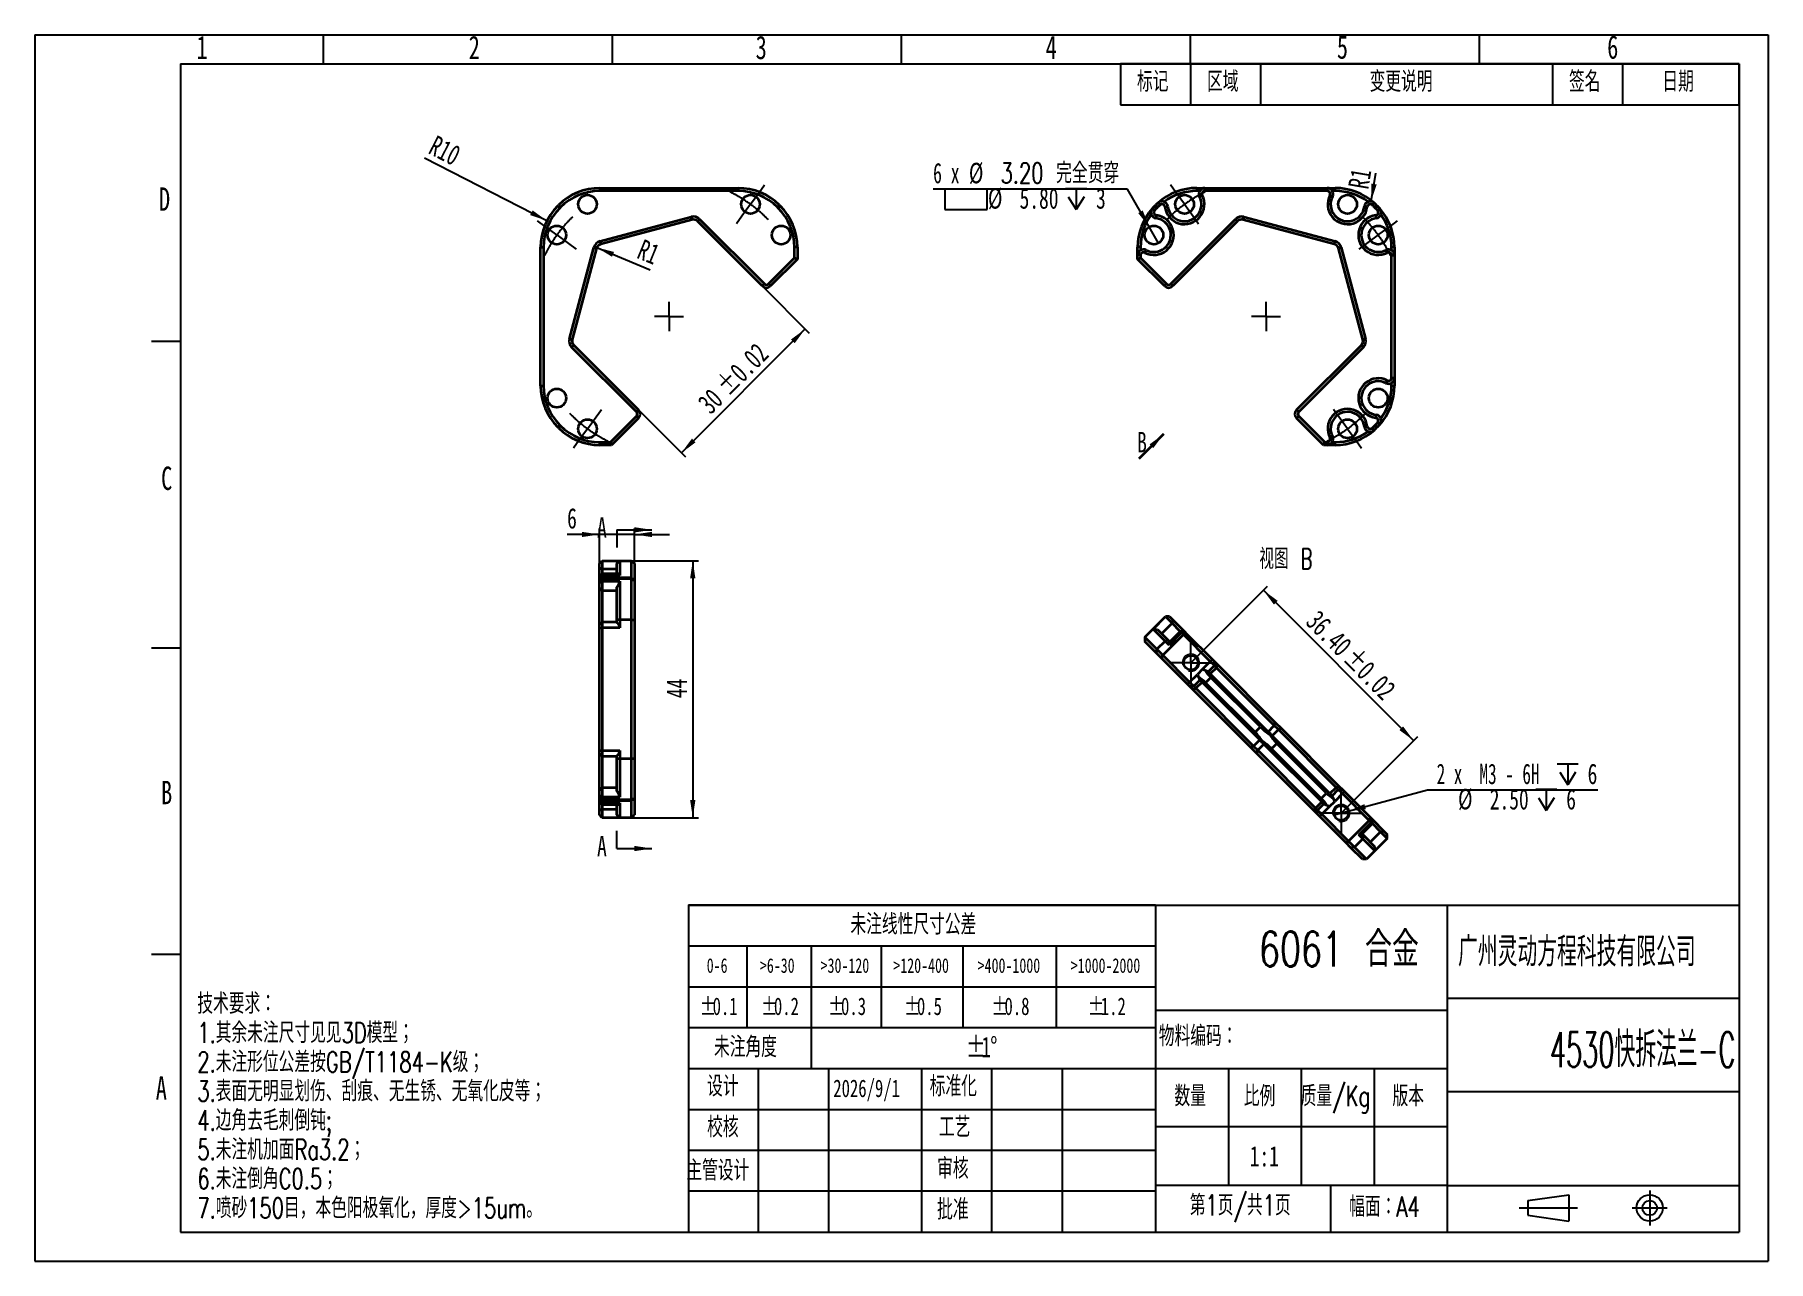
# Model space of a CAD drawing. Header units: millimetres. Extents: x 0 to 297, y 0 to 210.
import ezdxf

# ---------------------------------------------------------------- set-up
doc = ezdxf.new("R2010")
doc.units = ezdxf.units.MM
for name, pattern in [('CENTERX2', [20.32, 12.7, -2.54, 2.54, -2.54]), ('HIDDEN', [1.905, 1.27, -0.635]), ('PHANTOM', [12.7, 6.35, -1.27, 1.27, -1.27, 1.27, -1.27])]:
    doc.linetypes.add(name, pattern=pattern)
for name, color, linetype in [('中心线', 6, 'CENTERX2'), ('尺寸线', 5, 'Continuous'), ('细实线', 7, 'Continuous')]:
    doc.layers.add(name, color=color, linetype=linetype)
doc.layers.add('图框', color=7, linetype='Continuous', lineweight=50)
doc.layers.add('粗实线', color=7, linetype='Continuous', lineweight=25)
doc.styles.add('SLDTEXTSTYLE0', font='TXT', dxfattribs={"width": 0.7, "bigfont": 'bigfont'})
doc.styles.add('SLDTEXTSTYLE1', font='TXT', dxfattribs={"width": 0.7})
doc.styles.add('SLDTEXTSTYLE2', font='TXT', dxfattribs={"width": 0.616621, "bigfont": 'bigfont'})
doc.styles.add('SLDTEXTSTYLE3', font='TXT', dxfattribs={"width": 0.538729, "bigfont": 'bigfont'})
doc.styles.add('SLDTEXTSTYLE4', font='TXT', dxfattribs={"width": 0.633333})
doc.styles.add('SLDTEXTSTYLE5', font='TXT', dxfattribs={"width": 0.616667})
doc.styles.add('SLDTEXTSTYLE6', font='TXT', dxfattribs={"width": 0.65, "bigfont": 'bigfont'})
doc.dimstyles.new('SLDDIMSTYLE0', dxfattribs={"dimtxt": 3.5, "dimasz": 3, "dimexe": 0, "dimexo": 0.0625, "dimgap": 0.875, "dimtad": 2, "dimrnd": 1e-09, "dimzin": 12, "dimdsep": 46, "dimtxsty": 'SLDTEXTSTYLE1', "dimsah": 1, "dimcen": 0, "dimadec": 0, "dimazin": 3, "dimtfac": 1, "dimtofl": 0, "dimtmove": 0, "dimatfit": 3, "dimfxl": 0, "dimfrac": 2, "dimtolj": 1, "dimtzin": 12, "dimarcsym": 0})
doc.dimstyles.new('SLDDIMSTYLE1', dxfattribs={"dimtxt": 3.5, "dimasz": 3, "dimexe": 0, "dimexo": 0.0625, "dimgap": 0.875, "dimtad": 2, "dimrnd": 1e-09, "dimzin": 12, "dimdsep": 46, "dimtxsty": 'SLDTEXTSTYLE1', "dimsah": 1, "dimcen": 0, "dimadec": 0, "dimazin": 3, "dimtfac": 1, "dimtofl": 0, "dimtmove": 0, "dimatfit": 3, "dimfxl": 0, "dimfrac": 2, "dimtolj": 1, "dimtzin": 12, "dimarcsym": 0})
doc.dimstyles.new('SLDDIMSTYLE2', dxfattribs={"dimtxt": 3.5, "dimasz": 3, "dimexe": 0, "dimexo": 0.0625, "dimgap": 0.875, "dimtad": 2, "dimrnd": 1e-09, "dimzin": 12, "dimdsep": 46, "dimtxsty": 'SLDTEXTSTYLE1', "dimsah": 1, "dimcen": 0.09, "dimadec": 0, "dimazin": 3, "dimtol": 1, "dimtp": 0.02, "dimtm": 0.02, "dimtfac": 1, "dimtofl": 0, "dimtmove": 0, "dimatfit": 3, "dimfxl": 0, "dimfrac": 2, "dimtolj": 1, "dimarcsym": 0})
doc.dimstyles.new('SLDDIMSTYLE3', dxfattribs={"dimtxt": 3.5, "dimasz": 3, "dimexe": 0, "dimexo": 0.0625, "dimgap": 0.875, "dimtad": 0, "dimtih": 1, "dimtoh": 1, "dimrnd": 1e-09, "dimzin": 4, "dimdsep": 46, "dimtxsty": 'SLDTEXTSTYLE1', "dimblk1": 'NONE', "dimsah": 1, "dimcen": 0, "dimadec": 0, "dimazin": 1, "dimtfac": 1, "dimtmove": 0, "dimatfit": 3, "dimldrblk": 'NONE', "dimfxl": 0, "dimfrac": 2, "dimtolj": 1, "dimtzin": 12, "dimarcsym": 0})
doc.dimstyles.new('SLDDIMSTYLE4', dxfattribs={"dimtxt": 3.5, "dimasz": 3, "dimexe": 0, "dimexo": 0.0625, "dimgap": 0.875, "dimtad": 2, "dimrnd": 1e-09, "dimzin": 12, "dimdsep": 46, "dimtxsty": 'SLDTEXTSTYLE1', "dimsah": 1, "dimcen": 0.09, "dimadec": 0, "dimazin": 3, "dimtfac": 1, "dimtofl": 0, "dimtmove": 0, "dimatfit": 3, "dimfxl": 0, "dimfrac": 2, "dimtolj": 1, "dimtzin": 12, "dimarcsym": 0})
doc.dimstyles.new('SLDDIMSTYLE5', dxfattribs={"dimtxt": 3.5, "dimasz": 3, "dimexe": 0, "dimexo": 0.0625, "dimgap": 0.875, "dimtad": 2, "dimrnd": 1e-09, "dimzin": 12, "dimdsep": 46, "dimtxsty": 'SLDTEXTSTYLE1', "dimsah": 1, "dimcen": 0.09, "dimadec": 0, "dimazin": 3, "dimtfac": 1, "dimtmove": 0, "dimatfit": 0, "dimfxl": 0, "dimfrac": 2, "dimtolj": 1, "dimtzin": 12, "dimarcsym": 0})
doc.dimstyles.new('SLDDIMSTYLE6', dxfattribs={"dimtxt": 3.5, "dimasz": 3, "dimexe": 0, "dimexo": 0.0625, "dimgap": 0.875, "dimtad": 0, "dimtih": 1, "dimtoh": 1, "dimdec": 6, "dimrnd": 1e-09, "dimzin": 12, "dimdsep": 46, "dimtxsty": 'SLDTEXTSTYLE1', "dimblk1": 'NONE', "dimsah": 1, "dimcen": 0, "dimadec": 0, "dimazin": 3, "dimtfac": 1, "dimtmove": 0, "dimatfit": 3, "dimldrblk": 'NONE', "dimfxl": 0, "dimfrac": 2, "dimtolj": 1, "dimtzin": 12, "dimarcsym": 0})
doc.dimstyles.new('SLDDIMSTYLE7', dxfattribs={"dimtxt": 3.5, "dimasz": 3, "dimexe": 0, "dimexo": 0.0625, "dimgap": 0.875, "dimtad": 2, "dimrnd": 1e-09, "dimzin": 4, "dimdsep": 46, "dimtxsty": 'SLDTEXTSTYLE1', "dimsah": 1, "dimcen": 0.09, "dimadec": 0, "dimazin": 1, "dimtol": 1, "dimtp": 0.02, "dimtm": 0.02, "dimtfac": 1, "dimtofl": 0, "dimtmove": 0, "dimatfit": 3, "dimfxl": 0, "dimfrac": 2, "dimtolj": 1, "dimarcsym": 0})

msp = doc.modelspace()

# ---------------------------------------------------------------- texts
at = {"layer": '图框'}
for s, insert, char_height, attachment_point, style in [('1', (27.7205428, 209.8118264), 4, 1, 'SLDTEXTSTYLE1'), ('2', (74.3597014, 209.8118264), 4, 1, 'SLDTEXTSTYLE1'), ('3', (123.5175808, 209.8118264), 4, 1, 'SLDTEXTSTYLE1'), ('4', (173.1918527, 209.8118264), 4, 1, 'SLDTEXTSTYLE1'), ('5', (223.0885135, 209.8869199), 4, 1, 'SLDTEXTSTYLE1'), ('6', (269.4005369, 209.8869199), 4, 1, 'SLDTEXTSTYLE1'), ('D', (21.2937193, 183.8510198), 4, 1, 'SLDTEXTSTYLE1'), ('C', (21.6612123, 136.0618264), 4, 1, 'SLDTEXTSTYLE1'), ('B', (21.6612123, 82.2545404), 4, 1, 'SLDTEXTSTYLE1'), ('6061 合金', (223.4446778, 56.4554103), 6, 2, 'SLDTEXTSTYLE0'), ('广州灵动方程科技有限公司', (243.8452362, 55.4968985), 5, 1, 'SLDTEXTSTYLE2'), ('技术要求：', (27.8643712, 45.8840829), 3.5, 1, 'SLDTEXTSTYLE0'), ('1.其余未注尺寸见见3D模型；', (27.8643712, 40.884083), 3.5, 1, 'SLDTEXTSTYLE0'), ('物料编码：', (192.5793345, 40.3195042), 3.5, 1, 'SLDTEXTSTYLE0'), ('4530快拆法兰-C', (275.4772384, 39.2437219), 6, 2, 'SLDTEXTSTYLE3'), ('2.未注形位公差按GB/T1184-K级；', (27.8643712, 35.8840831), 3.5, 1, 'SLDTEXTSTYLE0'), ('A', (20.7490995, 31.6775527), 4, 1, 'SLDTEXTSTYLE1'), ('3.表面无明显划伤、刮痕、无生锈、无氧化皮等；', (27.8643712, 30.8840832), 3.5, 1, 'SLDTEXTSTYLE0'), ('设计', (115.1949698, 31.7208861), 3.5, 1, 'SLDTEXTSTYLE0'), ('2026/9/1', (136.8092551, 31.1194075), 3, 1, 'SLDTEXTSTYLE1'), ('标准化', (153.3356757, 31.720886), 3.5, 1, 'SLDTEXTSTYLE0'), ('数量', (195.2585289, 30.0414096), 3.5, 1, 'SLDTEXTSTYLE0'), ('比例', (207.152454, 30.0414096), 3.5, 1, 'SLDTEXTSTYLE0'), ('质量/Kg', (216.8820442, 30.0414095), 3.5, 1, 'SLDTEXTSTYLE0'), ('版本', (232.6177463, 30.0414096), 3.5, 1, 'SLDTEXTSTYLE0'), ('4.边角去毛刺倒钝;', (27.8643712, 25.8840833), 3.5, 1, 'SLDTEXTSTYLE0'), ('校核', (115.1949698, 24.7385796), 3.5, 1, 'SLDTEXTSTYLE0'), ('工艺', (154.9106756, 24.7385796), 3.5, 1, 'SLDTEXTSTYLE0'), ('5.未注机加面Ra3.2；', (27.8643712, 20.8840835), 3.5, 1, 'SLDTEXTSTYLE0'), ('审核', (154.6002507, 17.6531182), 3.5, 1, 'SLDTEXTSTYLE0'), ('1:1', (208.1559731, 19.7390396), 3.5, 1, 'SLDTEXTSTYLE1'), ('6.未注倒角C0.5；', (27.8643712, 15.8840836), 3.5, 1, 'SLDTEXTSTYLE0'), ('主管设计', (111.6496572, 17.3105139), 3.5, 1, 'SLDTEXTSTYLE0'), ('第1页/共1页', (197.8882411, 11.3598808), 3.5, 1, 'SLDTEXTSTYLE0'), ('7.喷砂150目，本色阳极氧化，厚度>15um。', (27.8643712, 10.8840837), 3.5, 1, 'SLDTEXTSTYLE0'), ('批准', (154.6002507, 10.6498997), 3.5, 1, 'SLDTEXTSTYLE0'), ('幅面：A4', (225.1925109, 11.1164645), 3.5, 1, 'SLDTEXTSTYLE0')]:
    msp.add_mtext(s, dxfattribs=dict(at, insert=insert, char_height=char_height, attachment_point=attachment_point, style=style))
at = {"layer": '细实线', "char_height": 3.5}
for s, insert, attachment_point, style in [('A', (96.3457367, 127.3956436), 1, 'SLDTEXTSTYLE1'), ('视图 B', (214.3441807, 122.0072905), 2, 'SLDTEXTSTYLE6'), ('A', (96.3457367, 72.8356436), 1, 'SLDTEXTSTYLE1')]:
    msp.add_mtext(s, dxfattribs=dict(at, insert=insert, attachment_point=attachment_point, style=style))

# ---------------------------------------------------------------- blocks, each defined once
blk = doc.blocks.new('SW_TABLEANNOTATION_0')
at = {"layer": '细实线', "color": 0}
for p, q in [((0, 0), (0, -7)), ((0, 0), (12, 0)), ((0, 0), (0, -7)), ((106, 0), (0, 0)), ((12, 0), (12, -7)), ((12, 0), (24, 0)), ((24, 0), (24, -7)), ((24, 0), (74, 0)), ((74, 0), (74, -7)), ((74, 0), (86, 0)), ((86, 0), (86, -7)), ((86, 0), (106, 0)), ((106, 0), (106, -7)), ((106, -7), (106, 0)), ((0, -7), (12, -7)), ((0, -7), (106, -7)), ((12, -7), (24, -7)), ((24, -7), (74, -7)), ((74, -7), (86, -7)), ((86, -7), (106, -7))]:
    blk.add_line(p, q, dxfattribs=at)
at = {"layer": '细实线', "color": 0, "char_height": 3.5, "attachment_point": 1, "style": 'SLDTEXTSTYLE0'}
for s, insert in [('标记', (2.85, -1.28)), ('区域', (14.85, -1.28)), ('变更说明', (42.7, -1.28)), ('签名', (76.85, -1.28)), ('日期', (92.85, -1.28))]:
    blk.add_mtext(s, dxfattribs=dict(at, insert=insert))
blk = doc.blocks.new('SW_TABLEANNOTATION_1')
at = {"layer": '细实线', "color": 0}
for p, q in [((0, 0), (0, -7)), ((0, 0), (5, 0)), ((5, 0), (10, 0)), ((10, 0), (21, 0)), ((21, 0), (33, 0)), ((33, 0), (47, 0)), ((47, 0), (63, 0)), ((63, 0), (80, 0)), ((80, 0), (80, -7)), ((0, -7), (0, -14)), ((0, -7), (5, -7)), ((5, -7), (10, -7)), ((10, -7), (10, -14)), ((10, -7), (21, -7)), ((21, -7), (21, -14)), ((21, -7), (33, -7)), ((33, -7), (33, -14)), ((33, -7), (47, -7)), ((47, -7), (47, -14)), ((47, -7), (63, -7)), ((63, -7), (63, -14)), ((63, -7), (80, -7)), ((80, -7), (80, -14)), ((0, -14), (0, -21)), ((0, -14), (5, -14)), ((5, -14), (10, -14)), ((10, -14), (10, -21)), ((10, -14), (21, -14)), ((21, -14), (21, -21)), ((21, -14), (33, -14)), ((33, -14), (33, -21)), ((33, -14), (47, -14)), ((47, -14), (47, -21)), ((47, -14), (63, -14)), ((63, -14), (63, -21)), ((63, -14), (80, -14)), ((80, -14), (80, -21)), ((0, -21), (0, -28)), ((0, -21), (5, -21)), ((5, -21), (10, -21)), ((10, -21), (21, -21)), ((21, -21), (21, -28)), ((21, -21), (21, -28)), ((21, -21), (33, -21)), ((33, -21), (47, -21)), ((47, -21), (63, -21)), ((63, -21), (80, -21)), ((80, -21), (80, -28)), ((0, -28), (5, -28)), ((5, -28), (10, -28)), ((10, -28), (21, -28)), ((21, -28), (33, -28)), ((33, -28), (47, -28)), ((47, -28), (63, -28)), ((63, -28), (80, -28))]:
    blk.add_line(p, q, dxfattribs=at)
at = {"layer": '细实线', "color": 0, "attachment_point": 1}
for s, insert, char_height, style in [('未注线性尺寸公差', (27.75, -1.56), 3.5, 'SLDTEXTSTYLE0'), ('0-6', (3.13, -9.12), 2.5, 'SLDTEXTSTYLE1'), ('>6-30', (12.24, -9.12), 2.5, 'SLDTEXTSTYLE1'), ('>30-120', (22.64, -9.12), 2.5, 'SLDTEXTSTYLE1'), ('>120-400', (35.1, -9.12), 2.5, 'SLDTEXTSTYLE1'), ('>400-1000', (49.55, -9.12), 2.5, 'SLDTEXTSTYLE1'), ('>1000-2000', (65.5, -9.12), 2.5, 'SLDTEXTSTYLE1'), ('%%p', (1.91, -15.84), 3, 'SLDTEXTSTYLE1'), ('0.1', (4.14, -15.84), 3, 'SLDTEXTSTYLE1'), ('%%p', (12.41, -15.84), 3, 'SLDTEXTSTYLE1'), ('0.2', (14.64, -15.84), 3, 'SLDTEXTSTYLE1'), ('%%p', (23.91, -15.84), 3, 'SLDTEXTSTYLE1'), ('0.3', (26.14, -15.84), 3, 'SLDTEXTSTYLE1'), ('%%p', (36.91, -15.84), 3, 'SLDTEXTSTYLE1'), ('0.5', (39.14, -15.84), 3, 'SLDTEXTSTYLE1'), ('%%p', (51.92, -15.84), 3, 'SLDTEXTSTYLE1'), ('0.8', (54.14, -15.84), 3, 'SLDTEXTSTYLE1'), ('%%p', (68.41, -15.84), 3, 'SLDTEXTSTYLE1'), ('1.2', (70.64, -15.84), 3, 'SLDTEXTSTYLE1'), ('未注角度', (4.38, -22.56), 3.5, 'SLDTEXTSTYLE0'), ('%%p', (47.57, -22.56), 3.5, 'SLDTEXTSTYLE1'), ('1', (50.17, -22.56), 3.5, 'SLDTEXTSTYLE1'), ('%%d', (51.7, -22.56), 3.5, 'SLDTEXTSTYLE1')]:
    blk.add_mtext(s, dxfattribs=dict(at, insert=insert, char_height=char_height, style=style))
blk = doc.blocks.new('_D')
at = {"layer": '尺寸线'}
blk.add_line((87.76, 178.15), (66.79, 188.87), dxfattribs=at)
blk.add_solid([(87.76, 178.15), (85.3, 179.92), (84.89, 179.12)], dxfattribs=at)
at = {"layer": '尺寸线', "insert": (68.84, 192.88), "char_height": 3.5, "attachment_point": 1, "rotation": 332.9421, "style": 'SLDTEXTSTYLE1'}
blk.add_mtext('R10', dxfattribs=at)
blk = doc.blocks.new('_D_1')
at = {"layer": '尺寸线'}
blk.add_line((96.31, 173.56), (105.43, 169.73), dxfattribs=at)
blk.add_solid([(96.31, 173.56), (98.91, 171.98), (99.25, 172.81)], dxfattribs=at)
at = {"layer": '尺寸线', "insert": (104.3, 175.07), "char_height": 3.5, "attachment_point": 1, "rotation": 337.6929, "style": 'SLDTEXTSTYLE1'}
blk.add_mtext('R1', dxfattribs=at)
blk = doc.blocks.new('_D_2')
at = {"layer": '尺寸线'}
for p, q in [((124.65, 166.98), (132.71, 158.91)), ((132.01, 159.62), (110.79, 138.41)), ((103.44, 145.76), (111.5, 137.7))]:
    blk.add_line(p, q, dxfattribs=at)
for points in [[(132.01, 159.62), (129.57, 157.82), (130.2, 157.18)], [(110.79, 138.41), (113.23, 140.21), (112.6, 140.85)]]:
    blk.add_solid(points, dxfattribs=at)
at = {"layer": '尺寸线', "char_height": 3.5, "attachment_point": 1, "rotation": 45, "style": 'SLDTEXTSTYLE1'}
for s, insert in [('±0.02', (116.43, 150.42)), ('30', (113.33, 147.32))]:
    blk.add_mtext(s, dxfattribs=dict(at, insert=insert))
blk = doc.blocks.new('SW_CENTERMARKSYMBOL_0')
at = {"layer": '中心线', "color": 0}
for p, q in [((1.47, 2.02), (2.41, 3.32)), ((0, 0), (-1.47, -2.02)), ((0, 0), (1.47, 2.02)), ((-35.2, -3.78), (-36.49, -2.84)), ((-1.47, -2.02), (-2.41, -3.32)), ((-33.17, -5.25), (-35.2, -3.78)), ((-33.17, -5.25), (-31.15, -6.72)), ((-31.15, -6.72), (-29.86, -7.66)), ((-13.96, -19.21), (-13.96, -16.71)), ((-13.96, -19.21), (-16.46, -19.21)), ((-13.96, -19.21), (-13.96, -21.71)), ((-13.96, -19.21), (-11.46, -19.21)), ((-26.45, -36.41), (-25.51, -35.11)), ((-27.92, -38.43), (-29.39, -40.45)), ((-27.92, -38.43), (-26.45, -36.41)), ((-29.39, -40.45), (-30.33, -41.75))]:
    blk.add_line(p, q, dxfattribs=at)
for start, end in [(60.0311, 63.8911), (54, 60.0311), (47.9689, 54), (134.1089, 137.9689), (44.1089, 47.9689), (144, 150.0311), (137.9689, 144), (150.0311, 153.8911), (224.1089, 227.9689), (227.9689, 234), (234, 240.0311), (240.0311, 243.8911)]:
    blk.add_arc((-13.96, -19.21), 23.75, start, end, dxfattribs=at)
blk = doc.blocks.new('SW_SYMBOL_HOLE_SPOT')
at = {"layer": '尺寸线', "color": 0}
for p, q in [((0, 875), (0, 75)), ((1600, 75), (1600, 875)), ((0, 75), (1600, 75))]:
    blk.add_line(p, q, dxfattribs=at)
blk = doc.blocks.new('SW_SYMBOL_HOLE_DEPTH')
at = {"layer": '尺寸线', "color": 0}
for p, q in [((0, 875), (800, 875)), ((400, 875), (400, 75)), ((100, 555), (400, 75)), ((700, 555), (400, 75))]:
    blk.add_line(p, q, dxfattribs=at)
blk = doc.blocks.new('_D_3')
at = {"layer": '尺寸线'}
for p, q in [((187.2, 183.56), (153.92, 183.56)), ((190.94, 177.09), (187.2, 183.56)), ((192.54, 174.32), (190.94, 177.09))]:
    blk.add_line(p, q, dxfattribs=at)
blk.add_solid([(190.94, 177.09), (189.83, 179.91), (189.05, 179.46)], dxfattribs=at)
at = {"layer": '尺寸线', "xscale": 0.004511737089201878, "yscale": 0.004511737089201878, "zscale": 0.004511737089201878}
for name, p in [('SW_SYMBOL_HOLE_SPOT', (155.94, 179.72)), ('SW_SYMBOL_HOLE_DEPTH', (176.62, 179.72))]:
    blk.add_blockref(name, p, dxfattribs=at)
at = {"layer": '尺寸线', "char_height": 3.5, "attachment_point": 1}
for s, insert, style in [('6 x', (153.92, 188.06), 'SLDTEXTSTYLE4'), ('%%c', (160.05, 188.07), 'SLDTEXTSTYLE1'), ('3.20 完全贯穿', (165.47, 188.06), 'SLDTEXTSTYLE0'), ('%%c', (163.31, 183.73), 'SLDTEXTSTYLE1'), ('5.80', (168.73, 183.71), 'SLDTEXTSTYLE1'), ('3', (181.83, 183.71), 'SLDTEXTSTYLE1')]:
    blk.add_mtext(s, dxfattribs=dict(at, insert=insert, style=style))
blk = doc.blocks.new('_None')
blk = doc.blocks.new('_D_4')
at = {"layer": '尺寸线'}
blk.add_line((228.95, 181.46), (229.77, 186.29), dxfattribs=at)
blk.add_solid([(228.95, 181.46), (229.9, 184.35), (229.01, 184.5)], dxfattribs=at)
at = {"layer": '尺寸线', "insert": (225, 183.99), "char_height": 3.5, "attachment_point": 1, "rotation": 80.3775, "style": 'SLDTEXTSTYLE1'}
blk.add_mtext('R1', dxfattribs=at)
blk = doc.blocks.new('SW_CENTERMARKSYMBOL_1')
at = {"layer": '中心线', "color": 0}
for p, q in [((-1.47, 2.02), (-2.41, 3.32)), ((0, 0), (-1.47, 2.02)), ((0, 0), (1.47, -2.02)), ((1.47, -2.02), (2.41, -3.32)), ((35.2, -3.78), (36.49, -2.84)), ((33.17, -5.25), (31.15, -6.72)), ((33.17, -5.25), (35.2, -3.78)), ((31.15, -6.72), (29.86, -7.66)), ((13.96, -19.21), (13.96, -16.71)), ((13.96, -19.21), (11.46, -19.21)), ((13.96, -19.21), (13.96, -21.71)), ((13.96, -19.21), (16.46, -19.21)), ((26.45, -36.41), (25.51, -35.11)), ((27.92, -38.43), (26.45, -36.41)), ((27.92, -38.43), (29.39, -40.45)), ((29.39, -40.45), (30.33, -41.75))]:
    blk.add_line(p, q, dxfattribs=at)
for start, end in [(126, 132.0311), (119.9689, 126), (116.1089, 119.9689), (132.0311, 135.8911), (42.0311, 45.8911), (36, 42.0311), (29.9689, 36), (26.1089, 29.9689), (299.9689, 306), (306, 312.0311), (312.0311, 315.8911), (296.1089, 299.9689)]:
    blk.add_arc((13.96, -19.21), 23.75, start, end, dxfattribs=at)
blk = doc.blocks.new('SW_PROJECTIONARROW_0')
at = {"color": 0, "linetype": 'HIDDEN', "lineweight": 18}
blk.add_line((189.19, 137.42), (193.44, 141.66), dxfattribs=at)
blk.add_line((189.19, 137.42), (193.44, 141.66), dxfattribs=at)
at = {"color": 0, "linetype": 'PHANTOM', "lineweight": 35}
blk.add_line((189.19, 137.42), (193.44, 141.66), dxfattribs=at)
at = {"color": 0, "linetype": 'Continuous', "lineweight": 35}
blk.add_solid([(193.44, 141.66), (191, 139.86), (191.63, 139.22)], dxfattribs=at)
blk.add_solid([(193.44, 141.66), (191, 139.86), (191.63, 139.22)], dxfattribs=at)
at = {"color": 0, "linetype": 'Continuous', "lineweight": 35, "insert": (188.87, 141.99), "char_height": 3.5, "attachment_point": 1, "style": 'SLDTEXTSTYLE1'}
blk.add_mtext('B', dxfattribs=at)
blk.add_mtext('B', dxfattribs=at)
blk = doc.blocks.new('_D_5')
at = {"layer": '尺寸线'}
for p, q in [((100.24, 119.95), (113.74, 119.95)), ((112.74, 119.95), (112.74, 75.95)), ((100.24, 75.95), (113.74, 75.95))]:
    blk.add_line(p, q, dxfattribs=at)
for points in [[(112.74, 119.95), (112.29, 116.95), (113.19, 116.95)], [(112.74, 75.95), (113.19, 78.95), (112.29, 78.95)]]:
    blk.add_solid(points, dxfattribs=at)
at = {"layer": '尺寸线', "insert": (108.23, 96.41), "char_height": 3.5, "attachment_point": 1, "rotation": 90, "style": 'SLDTEXTSTYLE1'}
blk.add_mtext('44', dxfattribs=at)
blk = doc.blocks.new('_D_6')
at = {"layer": '尺寸线'}
for p, q in [((96.74, 119.45), (96.74, 125.44)), ((102.74, 119.45), (102.74, 125.44)), ((96.74, 124.44), (91.22, 124.44)), ((102.74, 124.44), (96.74, 124.44)), ((102.74, 124.44), (108.74, 124.44))]:
    blk.add_line(p, q, dxfattribs=at)
for points in [[(96.74, 124.44), (93.74, 124.89), (93.74, 123.99)], [(102.74, 124.44), (105.74, 123.99), (105.74, 124.89)]]:
    blk.add_solid(points, dxfattribs=at)
at = {"layer": '尺寸线', "insert": (91.22, 128.95), "char_height": 3.5, "attachment_point": 1, "style": 'SLDTEXTSTYLE1'}
blk.add_mtext('6', dxfattribs=at)
blk = doc.blocks.new('_D_7')
at = {"layer": '尺寸线'}
for p, q in [((225.02, 77.06), (238.6, 80.69)), ((238.6, 80.69), (267.79, 80.69)), ((222.61, 76.42), (225.02, 77.06))]:
    blk.add_line(p, q, dxfattribs=at)
blk.add_solid([(225.02, 77.06), (228.04, 77.4), (227.81, 78.27)], dxfattribs=at)
at = {"layer": '尺寸线', "xscale": 0.004511737089201878, "yscale": 0.004511737089201878, "zscale": 0.004511737089201878}
for p in [(260.83, 81.21), (257.16, 76.86)]:
    blk.add_blockref('SW_SYMBOL_HOLE_DEPTH', p, dxfattribs=at)
at = {"layer": '尺寸线', "char_height": 3.5, "attachment_point": 1}
for s, insert, style in [('2 x  M3 - 6H', (240.18, 85.2), 'SLDTEXTSTYLE5'), ('6', (266.04, 85.2), 'SLDTEXTSTYLE1'), ('%%c', (243.85, 80.87), 'SLDTEXTSTYLE1'), ('2.50', (249.28, 80.85), 'SLDTEXTSTYLE1'), ('6', (262.38, 80.85), 'SLDTEXTSTYLE1')]:
    blk.add_mtext(s, dxfattribs=dict(at, insert=insert, style=style))
blk = doc.blocks.new('_D_8')
at = {"layer": '尺寸线'}
for p, q in [((198.08, 102.48), (211.2, 115.6)), ((236.23, 89.15), (210.49, 114.89)), ((223.82, 76.74), (236.93, 89.86))]:
    blk.add_line(p, q, dxfattribs=at)
for points in [[(210.49, 114.89), (212.29, 112.45), (212.93, 113.09)], [(236.23, 89.15), (234.42, 91.59), (233.79, 90.96)]]:
    blk.add_solid(points, dxfattribs=at)
at = {"layer": '尺寸线', "char_height": 3.5, "attachment_point": 1, "rotation": 315, "style": 'SLDTEXTSTYLE1'}
for s, insert in [('36.40', (220.04, 111.72)), ('±0.02', (226.39, 105.37))]:
    blk.add_mtext(s, dxfattribs=dict(at, insert=insert))
blk = doc.blocks.new('SW_CENTERMARKSYMBOL_2')
at = {"layer": '中心线', "color": 0}
for p, q in [((0, 2.5), (0, 3.75)), ((-2.5, 0), (-3.75, 0)), ((0, 0), (-2.5, 0)), ((0, 0), (0, 2.5)), ((0, 0), (0, -2.5)), ((0, 0), (2.5, 0)), ((2.5, 0), (3.75, 0)), ((0, -2.5), (0, -3.75))]:
    blk.add_line(p, q, dxfattribs=at)
blk = doc.blocks.new('SW_CENTERMARKSYMBOL_3')
at = {"layer": '中心线', "color": 0}
for p, q in [((0, 2.5), (0, 3.75)), ((-2.5, 0), (-3.75, 0)), ((0, 0), (-2.5, 0)), ((0, 0), (0, 2.5)), ((0, 0), (0, -2.5)), ((0, 0), (2.5, 0)), ((2.5, 0), (3.75, 0)), ((0, -2.5), (0, -3.75))]:
    blk.add_line(p, q, dxfattribs=at)

# ---------------------------------------------------------------- dimensions: what is measured, and where the dimension line sits
at = {"layer": '尺寸线'}
for center, mpoint, dimstyle, picture, middle in [((96.6695942, 173.6026206), (87.7641218, 178.1515283), 'SLDDIMSTYLE0', '_D', (68.7719884, 187.8527091)), ((228.7844854, 180.4776926), (228.9516413, 181.4636231), 'SLDDIMSTYLE0', '_D_4', (229.5848976, 185.19869)), ((97.2386421, 173.1757083), (96.3134791, 173.5552786), 'SLDDIMSTYLE1', '_D_1', (104.3088767, 170.2749891))]:
    dim = msp.add_radius_dim(center=center, mpoint=mpoint, dimstyle=dimstyle, dxfattribs=at)
    dim.commit()
    dim.dimension.update_dxf_attribs({"geometry": picture, "text_midpoint": middle, "dimtype": 164})
dim = msp.add_diameter_dim_2p(p1=(192.5413024, 174.3196325), p2=(190.9391663, 177.0896794), text='6 x <> 完全贯穿\\P{\\fGDT;v}%%c 5.80 {\\fGDT;x} 3\\P', dimstyle='SLDDIMSTYLE3', dxfattribs=at)
dim.commit()
dim.dimension.update_dxf_attribs({"geometry": '_D_3', "text_midpoint": (169.7641366, 183.5471033), "dimtype": 163})
for base, p1, p2, angle, dimstyle, picture, middle in [((110.7944406, 138.4067063), (124.6502074, 166.9773464), (103.437004, 145.7641429), 45, 'SLDDIMSTYLE2', '_D_2', (121.4010423, 149.013308)), ((96.7447314, 124.4354207), (102.7447314, 119.44976), (96.7447314, 119.44976), 0, 'SLDDIMSTYLE5', '_D_6', (91.9845615, 124.4354207)), ((112.7447314, 75.94976), (100.2447314, 119.94976), (100.2447314, 75.94976), 90, 'SLDDIMSTYLE4', '_D_5', (112.7447314, 97.94976)), ((210.4879459, 114.8918522), (223.8153952, 76.7419278), (198.0767083, 102.4806147), 315, 'SLDDIMSTYLE7', '_D_8', (223.3572893, 102.0225088))]:
    dim = msp.add_linear_dim(base=base, p1=p1, p2=p2, angle=angle, dimstyle=dimstyle, dxfattribs=at)
    dim.commit()
    dim.dimension.update_dxf_attribs({"geometry": picture, "text_midpoint": middle, "dimtype": 160})
dim = msp.add_diameter_dim_2p(p1=(222.6077133, 76.4194304), p2=(225.023077, 77.0644252), text='2 x  M3 - 6H {\\fGDT;x} 6\\P%%c 2.50 {\\fGDT;x} 6\\P', dimstyle='SLDDIMSTYLE6', override={"dimpost": '<>'}, dxfattribs=at)
dim.commit()
dim.dimension.update_dxf_attribs({"geometry": '_D_7', "text_midpoint": (253.9868662, 80.6803633), "dimtype": 163})

# ---------------------------------------------------------------- linework, layer by layer
at = {"color": 7, "linetype": 'Continuous', "lineweight": 35}
for p, q in [((96.8117298, 183.7447562), (96.8117298, 183.2447562)), ((96.8117298, 183.7447562), (120.5274586, 183.7447562)), ((120.5274586, 183.2447562), (96.8117298, 183.2447562)), ((120.5274586, 183.7447562), (120.5274586, 183.2447562)), ((192.7924999, 180.8517446), (192.4607091, 181.2257966)), ((199.0965236, 183.7447562), (199.0965236, 183.2447562)), ((199.0965236, 183.7447562), (200.461584, 183.7447562)), ((199.5955586, 183.2447562), (199.0965236, 183.2447562)), ((200.0170845, 182.5158015), (199.5725851, 182.2868469)), ((200.461584, 183.2447562), (200.461584, 183.7447562)), ((200.461584, 183.7447562), (221.447192, 183.7447562)), ((221.447192, 183.2447562), (200.461584, 183.2447562)), ((221.447192, 183.2447562), (221.447192, 183.7447562)), ((221.447192, 183.7447562), (222.8122524, 183.7447562)), ((221.8916915, 182.5158015), (222.3361909, 182.2868469)), ((222.8122524, 183.2447562), (222.3132174, 183.2447562)), ((222.8122524, 183.2447562), (222.8122524, 183.7447562)), ((229.1162761, 180.8517446), (229.4480668, 181.2257966)), ((89.5985264, 180.6736884), (89.740662, 180.815824)), ((89.5985264, 180.6736884), (89.9520798, 180.320135)), ((89.740662, 180.815824), (90.0942154, 180.4622706)), ((90.0942154, 180.4622706), (89.9520798, 180.320135)), ((96.8504135, 174.6245971), (112.4653845, 178.8086159)), ((112.594794, 178.325653), (96.979823, 174.1416341)), ((112.4653845, 178.8086159), (112.594794, 178.325653)), ((113.9142732, 178.4203874), (113.5607198, 178.066834)), ((113.9142732, 178.4203874), (125.0037608, 167.3308998)), ((127.5985264, 180.815824), (127.244973, 180.4622706)), ((127.3871086, 180.320135), (127.244973, 180.4622706)), ((127.740662, 180.6736884), (127.3871086, 180.320135)), ((127.5985264, 180.815824), (127.740662, 180.6736884)), ((191.8473996, 179.9066443), (191.4733475, 180.238435)), ((191.8833202, 180.6736884), (192.0254558, 180.815824)), ((192.2368736, 180.320135), (191.8833202, 180.6736884)), ((192.3790092, 180.4622706), (192.0254558, 180.815824)), ((192.1597571, 179.0786744), (192.0980626, 178.5824952)), ((192.3790092, 180.4622706), (192.2368736, 180.320135)), ((193.6204698, 180.5393871), (194.116649, 180.6010816)), ((194.6202213, 167.3308998), (205.7097089, 178.4203874)), ((206.0632623, 178.066834), (205.7097089, 178.4203874)), ((207.0291882, 178.325653), (207.1585977, 178.8086159)), ((222.6441592, 174.1416341), (207.0291882, 178.325653)), ((207.1585977, 178.8086159), (222.7735687, 174.6245971)), ((228.2883062, 180.5393871), (227.792127, 180.6010816)), ((229.5297668, 180.4622706), (229.8833202, 180.815824)), ((229.6719024, 180.320135), (229.5297668, 180.4622706)), ((229.6719024, 180.320135), (230.0254558, 180.6736884)), ((229.7490189, 179.0786744), (229.8107134, 178.5824952)), ((229.8833202, 180.815824), (230.0254558, 180.6736884)), ((230.0613764, 179.9066443), (230.4354284, 180.238435)), ((124.6502074, 166.9773464), (113.5607198, 178.066834)), ((206.0632623, 178.066834), (194.9737747, 166.9773464)), ((86.6695942, 173.6026206), (87.1695942, 173.6026206)), ((86.6695942, 149.8868918), (86.6695942, 173.6026206)), ((87.1695942, 173.6026206), (87.1695942, 149.8868918)), ((91.6057344, 157.9489659), (95.7897533, 173.5639369)), ((96.2727162, 173.4345274), (92.0886974, 157.8195564)), ((95.7897533, 173.5639369), (96.2727162, 173.4345274)), ((96.8504135, 174.6245971), (96.979823, 174.1416341)), ((130.1695942, 171.7896263), (130.1695942, 173.6026206)), ((130.6695942, 173.6026206), (130.1695942, 173.6026206)), ((130.6695942, 173.6026206), (130.6695942, 171.5825195)), ((189.454388, 173.6026206), (188.954388, 173.6026206)), ((188.954388, 172.2375602), (188.954388, 173.6026206)), ((189.454388, 173.6026206), (189.454388, 173.1035856)), ((190.1833427, 172.6820597), (190.4122973, 173.1265591)), ((222.6441592, 174.1416341), (222.7735687, 174.6245971)), ((223.351266, 173.4345274), (223.8342289, 173.5639369)), ((227.5352848, 157.8195564), (223.351266, 173.4345274)), ((223.8342289, 173.5639369), (228.0182477, 157.9489659)), ((231.7254333, 172.6820597), (231.4964787, 173.1265591)), ((232.954388, 173.6026206), (232.454388, 173.6026206)), ((232.454388, 173.1035856), (232.454388, 173.6026206)), ((232.954388, 173.6026206), (232.954388, 172.2375602)), ((125.7108676, 167.3308998), (130.1695942, 171.7896263)), ((130.6695942, 171.5825195), (126.064421, 166.9773464)), ((130.1695942, 171.7896263), (130.6695942, 171.5825195)), ((189.454388, 172.2375602), (188.954388, 172.2375602)), ((188.954388, 171.5825195), (188.954388, 172.2375602)), ((188.954388, 171.5825195), (189.454388, 171.7896263)), ((193.5595612, 166.9773464), (188.954388, 171.5825195)), ((189.454388, 172.2375602), (189.454388, 171.7896263)), ((189.454388, 171.7896263), (193.9131146, 167.3308998)), ((232.454388, 151.2519522), (232.454388, 172.2375602)), ((232.454388, 172.2375602), (232.954388, 172.2375602)), ((232.954388, 172.2375602), (232.954388, 151.2519522)), ((125.0037608, 167.3308998), (124.6502074, 166.9773464)), ((125.7108676, 167.3308998), (126.064421, 166.9773464)), ((193.5595612, 166.9773464), (193.9131146, 167.3308998)), ((194.9737747, 166.9773464), (194.6202213, 167.3308998)), ((91.6057344, 157.9489659), (92.0886974, 157.8195564)), ((227.5352848, 157.8195564), (228.0182477, 157.9489659)), ((91.993963, 156.5000771), (92.3475164, 156.8536305)), ((103.0834506, 145.4105895), (91.993963, 156.5000771)), ((92.3475164, 156.8536305), (103.437004, 145.7641429)), ((216.1869782, 145.7641429), (227.2764658, 156.8536305)), ((227.6300192, 156.5000771), (216.5405316, 145.4105895)), ((227.2764658, 156.8536305), (227.6300192, 156.5000771)), ((86.6695942, 149.8868918), (87.1695942, 149.8868918)), ((231.4964787, 150.3629533), (231.7254333, 150.8074527)), ((232.454388, 151.2519522), (232.954388, 151.2519522)), ((232.454388, 149.8868918), (232.454388, 150.3859268)), ((232.454388, 149.8868918), (232.954388, 149.8868918)), ((232.954388, 151.2519522), (232.954388, 149.8868918)), ((103.0834506, 145.4105895), (103.437004, 145.7641429)), ((216.1869782, 145.7641429), (216.5405316, 145.4105895)), ((89.5985264, 142.815824), (89.9520798, 143.1693774)), ((89.740662, 142.6736884), (89.5985264, 142.815824)), ((89.740662, 142.6736884), (90.0942154, 143.0272418)), ((89.9520798, 143.1693774), (90.0942154, 143.0272418)), ((98.624724, 140.2447562), (103.0834506, 144.7034828)), ((103.437004, 144.3499294), (98.8318308, 139.7447562)), ((103.0834506, 144.7034828), (103.437004, 144.3499294)), ((216.1869782, 144.3499294), (216.5405316, 144.7034828)), ((220.7921514, 139.7447562), (216.1869782, 144.3499294)), ((216.5405316, 144.7034828), (220.9992581, 140.2447562)), ((227.792127, 142.8884308), (228.2883062, 142.9501253)), ((229.4480668, 142.2637157), (229.1162761, 142.6377678)), ((229.5297668, 143.0272418), (229.6719024, 143.1693774)), ((229.8833202, 142.6736884), (229.5297668, 143.0272418)), ((230.0254558, 142.815824), (229.6719024, 143.1693774)), ((229.8107134, 144.9070171), (229.7490189, 144.410838)), ((230.0254558, 142.815824), (229.8833202, 142.6736884)), ((230.4354284, 143.2510773), (230.0613764, 143.582868)), ((96.8117298, 140.2447562), (98.624724, 140.2447562)), ((96.8117298, 139.7447562), (96.8117298, 140.2447562)), ((98.8318308, 139.7447562), (96.8117298, 139.7447562)), ((98.624724, 140.2447562), (98.8318308, 139.7447562)), ((220.7921514, 139.7447562), (220.9992581, 140.2447562)), ((221.447192, 139.7447562), (220.7921514, 139.7447562)), ((220.9992581, 140.2447562), (221.447192, 140.2447562)), ((221.447192, 139.7447562), (221.447192, 140.2447562)), ((222.8122524, 139.7447562), (221.447192, 139.7447562)), ((222.3361909, 141.2026655), (221.8916915, 140.9737108)), ((222.3132174, 140.2447562), (222.8122524, 140.2447562)), ((222.8122524, 139.7447562), (222.8122524, 140.2447562)), ((96.7447314, 119.44976), (97.2447314, 119.94976)), ((96.7447314, 118.7208053), (96.7447314, 119.44976)), ((97.2447314, 119.94976), (97.2447314, 118.4918506)), ((97.2447314, 119.94976), (100.2447314, 119.94976)), ((99.7447314, 119.44976), (100.2447314, 119.94976)), ((99.7447314, 117.6826964), (99.7447314, 119.44976)), ((100.2447314, 119.94976), (100.2447314, 117.4308004)), ((100.2447314, 119.94976), (102.2447314, 119.94976)), ((102.2447314, 117.0208278), (102.2447314, 119.94976)), ((102.2447314, 119.94976), (102.7447314, 119.44976)), ((102.7447314, 119.44976), (102.7447314, 116.6672744)), ((96.7447314, 118.7208053), (97.2447314, 118.4918506)), ((96.7447314, 117.1826964), (96.7447314, 118.7208053)), ((97.2447314, 117.6826964), (96.7447314, 117.1826964)), ((96.7447314, 117.0567484), (97.2447314, 117.4308004)), ((96.7447314, 117.0567484), (96.7447314, 117.1826964)), ((96.7447314, 116.6672744), (96.7447314, 117.0567484)), ((96.7447314, 116.6672744), (97.2447314, 117.0208278)), ((96.7447314, 116.5251388), (97.2447314, 116.8786922)), ((96.7447314, 116.5251388), (96.7447314, 116.6672744)), ((96.7447314, 116.1116481), (96.7447314, 116.5251388)), ((96.7447314, 116.1116481), (97.2447314, 116.4434388)), ((96.7447314, 115.2836782), (96.7447314, 116.1116481)), ((97.2447314, 118.4918506), (97.2447314, 117.6826964)), ((99.7447314, 118.4918506), (97.2447314, 118.4918506)), ((100.006408, 117.6826964), (97.2447314, 117.6826964)), ((97.2447314, 117.6826964), (97.2447314, 117.4308004)), ((97.2447314, 117.4308004), (97.2447314, 117.0208278)), ((100.2447314, 117.4308004), (97.2447314, 117.4308004)), ((97.2447314, 117.0208278), (97.2447314, 116.8786922)), ((102.2447314, 117.0208278), (97.2447314, 117.0208278)), ((97.2447314, 116.8786922), (97.2447314, 116.4434388)), ((97.2447314, 116.8786922), (102.2447314, 116.8786922)), ((97.2447314, 116.4434388), (100.2447314, 116.4434388)), ((97.2447314, 116.4434388), (97.2447314, 114.787499)), ((100.2447314, 116.4434388), (100.2447314, 109.8076244)), ((102.2447314, 116.8786922), (102.2447314, 117.0208278)), ((102.2447314, 117.0208278), (102.7447314, 116.6672744)), ((102.2447314, 109.8076244), (102.2447314, 116.8786922)), ((102.2447314, 116.8786922), (102.7447314, 116.5251388)), ((102.7447314, 116.6672744), (102.7447314, 116.5251388)), ((102.7447314, 116.5251388), (102.7447314, 109.8076244)), ((96.7447314, 115.2836782), (97.2447314, 114.787499)), ((96.7447314, 108.942564), (96.7447314, 115.2836782)), ((97.2447314, 114.787499), (97.2447314, 109.442564)), ((99.7447314, 114.787499), (97.2447314, 114.787499)), ((99.7447314, 109.8076244), (99.7447314, 115.4190987)), ((190.1782848, 106.8435043), (193.7138187, 110.3790382)), ((191.6051387, 108.2450775), (193.7264591, 110.3663978)), ((193.7264591, 110.3663978), (193.7138187, 110.3790382)), ((194.4209255, 110.3790382), (193.7138187, 110.3790382)), ((194.4329338, 110.3670299), (193.7264591, 110.3663978)), ((194.8667865, 109.2260704), (193.7264591, 110.3663978)), ((194.4209255, 110.3790382), (194.4329338, 110.3670299)), ((194.4329338, 110.3670299), (195.0030975, 109.7968661)), ((97.2447314, 109.442564), (96.7447314, 108.942564)), ((96.7447314, 108.442564), (96.7447314, 108.942564)), ((96.7447314, 87.456956), (96.7447314, 108.442564)), ((96.7447314, 108.442564), (97.2447314, 108.442564)), ((99.7447314, 109.442564), (97.2447314, 109.442564)), ((97.2447314, 109.442564), (97.2447314, 108.442564)), ((97.2447314, 108.442564), (97.2447314, 87.456956)), ((100.2447314, 108.442564), (97.2447314, 108.442564)), ((99.7447314, 109.3085894), (99.7447314, 109.8076244)), ((100.2447314, 109.8076244), (99.7447314, 109.8076244)), ((102.2447314, 109.8076244), (100.2447314, 109.8076244)), ((100.2447314, 109.8076244), (100.2447314, 108.442564)), ((102.2447314, 86.0918956), (102.2447314, 109.8076244)), ((102.2447314, 109.8076244), (102.7447314, 109.8076244)), ((102.7447314, 109.8076244), (102.7447314, 86.0918956)), ((193.6635662, 106.18665), (191.6051387, 108.2450775)), ((192.3785846, 108.1787384), (194.2671196, 106.2902034)), ((194.8667865, 109.2260704), (193.0990195, 107.4583035)), ((193.2594031, 103.762386), (196.794937, 107.2979199)), ((196.2603099, 107.832547), (194.3460964, 105.9183334)), ((196.4674167, 107.6254402), (194.3460964, 105.5041199)), ((195.0030975, 109.7968661), (194.8667865, 109.2260704)), ((196.2603099, 107.832547), (194.8667865, 109.2260704)), ((195.0030975, 109.7968661), (196.9674167, 107.832547)), ((196.9674167, 107.832547), (196.2603099, 107.832547)), ((196.4674167, 107.6254402), (196.2603099, 107.832547)), ((197.0709701, 107.7289936), (196.4674167, 107.6254402)), ((196.794937, 107.2979199), (196.4674167, 107.6254402)), ((196.794937, 107.2979199), (197.294937, 107.5050267)), ((201.4001102, 102.6927467), (196.794937, 107.2979199)), ((196.9674167, 107.832547), (197.0709701, 107.7289936)), ((197.0709701, 107.7289936), (197.294937, 107.5050267)), ((197.294937, 107.5050267), (201.7536636, 103.0463001)), ((190.1782848, 106.8435043), (192.2493526, 104.7724365)), ((190.1782848, 106.8435043), (190.1782848, 106.1363975)), ((192.1457992, 104.1688831), (190.1782848, 106.1363975)), ((192.2493526, 104.7724365), (192.1457992, 104.1688831)), ((193.0522963, 103.262386), (192.1457992, 104.1688831)), ((193.6635662, 106.18665), (192.2493526, 104.7724365)), ((192.2493526, 104.7724365), (193.2594031, 103.762386)), ((194.2671196, 106.2902034), (193.6635662, 106.18665)), ((194.3460964, 105.5041199), (193.6635662, 106.18665)), ((194.2671196, 106.2902034), (194.492543, 106.06478)), ((193.0522963, 103.262386), (193.2594031, 103.762386)), ((197.5110229, 98.8036594), (193.0522963, 103.262386)), ((193.2594031, 103.762386), (197.8645763, 99.1572128)), ((200.0820842, 101.3747207), (199.1826023, 100.4752388)), ((200.0820842, 101.3747207), (201.4001102, 102.6927467)), ((201.0465568, 100.9249797), (200.0820842, 101.3747207)), ((202.107217, 101.9856399), (201.0465568, 100.9249797)), ((201.4001102, 102.6927467), (201.7536636, 103.0463001)), ((202.107217, 101.9856399), (201.4001102, 102.6927467)), ((202.4607704, 101.6320865), (201.4001102, 100.5714263)), ((201.7536636, 103.0463001), (202.107217, 102.6927467)), ((202.107217, 101.9856399), (202.107217, 102.6927467)), ((202.107217, 102.6927467), (202.6375471, 102.1624166)), ((202.4607704, 101.6320865), (202.107217, 101.9856399)), ((202.4607704, 101.6320865), (202.6375471, 102.1624166)), ((212.3602653, 91.7325916), (202.4607704, 101.6320865)), ((202.6375471, 102.1624166), (212.537042, 92.2629217)), ((197.5110229, 98.8036594), (197.8645763, 99.1572128)), ((197.8645763, 98.450106), (197.5110229, 98.8036594)), ((197.8645763, 99.1572128), (199.1826023, 100.4752388)), ((197.8645763, 99.1572128), (198.5716831, 98.450106)), ((197.8645763, 98.450106), (198.5716831, 98.450106)), ((198.3949064, 97.9197759), (197.8645763, 98.450106)), ((198.3949064, 97.9197759), (198.9252365, 98.0965526)), ((199.6323433, 99.5107662), (198.5716831, 98.450106)), ((198.5716831, 98.450106), (198.9252365, 98.0965526)), ((199.9858966, 99.1572128), (198.9252365, 98.0965526)), ((198.9252365, 98.0965526), (208.8247314, 88.1970577)), ((199.1826023, 100.4752388), (199.6323433, 99.5107662)), ((199.6323433, 99.5107662), (199.6925971, 99.3815513)), ((209.8853916, 89.2577178), (199.9858966, 99.1572128)), ((201.4962978, 99.9605071), (200.5968159, 99.0610252)), ((209.0820972, 90.5757438), (200.5968159, 99.0610252)), ((201.1757716, 100.8647259), (201.0465568, 100.9249797)), ((211.2996051, 90.6719314), (201.4001102, 100.5714263)), ((209.9815792, 91.4752258), (201.4962978, 99.9605071)), ((208.2944013, 88.020281), (198.3949064, 97.9197759)), ((212.3602653, 91.7325916), (212.537042, 92.2629217)), ((212.537042, 92.2629217), (213.5977022, 91.2022615)), ((208.8247314, 88.1970577), (209.8853916, 89.2577178)), ((209.0820972, 90.5757438), (209.9815792, 91.4752258)), ((211.2996051, 90.6719314), (212.3602653, 91.7325916)), ((211.5337146, 90.1989341), (211.687639, 90.3528585)), ((213.0673721, 91.0254848), (212.0067119, 89.9648246)), ((221.9062069, 80.0653297), (212.0067119, 89.9648246)), ((213.0673721, 91.0254848), (212.3602653, 91.7325916)), ((213.0673721, 91.0254848), (213.5977022, 91.2022615)), ((222.966867, 81.1259899), (213.0673721, 91.0254848)), ((213.5977022, 91.2022615), (223.4971971, 81.3027666)), ((96.7447314, 87.456956), (97.2447314, 87.456956)), ((96.7447314, 86.956956), (96.7447314, 87.456956)), ((96.7447314, 86.956956), (97.2447314, 86.456956)), ((96.7447314, 80.6158418), (96.7447314, 86.956956)), ((97.2447314, 87.456956), (97.2447314, 86.456956)), ((97.2447314, 87.456956), (100.2447314, 87.456956)), ((97.2447314, 86.456956), (99.7447314, 86.456956)), ((97.2447314, 86.456956), (97.2447314, 81.1120209)), ((99.7447314, 86.0918956), (99.7447314, 86.5909305)), ((100.2447314, 87.456956), (100.2447314, 86.0918956)), ((208.2944013, 88.020281), (208.8247314, 88.1970577)), ((209.3550615, 86.9596208), (208.2944013, 88.020281)), ((208.8247314, 88.1970577), (209.5318382, 87.4899509)), ((209.3550615, 86.9596208), (209.5318382, 87.4899509)), ((219.2545564, 77.0601259), (209.3550615, 86.9596208)), ((210.5924984, 88.5506111), (209.5318382, 87.4899509)), ((209.5318382, 87.4899509), (219.4313331, 77.590456)), ((210.2044645, 88.869684), (210.3583889, 89.0236083)), ((220.4919933, 78.6511161), (210.5924984, 88.5506111)), ((212.8100063, 88.6467986), (211.9105244, 87.7473167)), ((220.3958057, 79.2620353), (211.9105244, 87.7473167)), ((221.2952877, 80.1615173), (212.8100063, 88.6467986)), ((99.7447314, 80.4804213), (99.7447314, 86.0918956)), ((99.7447314, 86.0918956), (100.2447314, 86.0918956)), ((100.2447314, 86.0918956), (102.2447314, 86.0918956)), ((100.2447314, 86.0918956), (100.2447314, 79.4560811)), ((102.2447314, 79.0208278), (102.2447314, 86.0918956)), ((102.2447314, 86.0918956), (102.7447314, 86.0918956)), ((102.7447314, 86.0918956), (102.7447314, 79.3743812)), ((97.2447314, 81.1120209), (96.7447314, 80.6158418)), ((96.7447314, 79.7878718), (96.7447314, 80.6158418)), ((97.2447314, 81.1120209), (99.7447314, 81.1120209)), ((97.2447314, 81.1120209), (97.2447314, 79.4560811)), ((221.9062069, 80.0653297), (222.966867, 81.1259899)), ((222.2597603, 79.7117763), (223.3204204, 80.7724365)), ((222.966867, 81.1259899), (223.4971971, 81.3027666)), ((223.3204204, 80.7724365), (222.966867, 81.1259899)), ((224.0275272, 80.0653297), (223.3204204, 80.7724365)), ((223.3204204, 80.7724365), (224.0275272, 80.7724365)), ((223.4971971, 81.3027666), (224.0275272, 80.7724365)), ((224.0275272, 80.7724365), (224.3810806, 80.4188831)), ((224.0275272, 80.0653297), (224.3810806, 80.4188831)), ((224.3810806, 80.4188831), (228.8398072, 75.9601565)), ((97.2447314, 79.4560811), (96.7447314, 79.7878718)), ((96.7447314, 79.3743812), (96.7447314, 79.7878718)), ((97.2447314, 79.0208278), (96.7447314, 79.3743812)), ((96.7447314, 79.2322456), (96.7447314, 79.3743812)), ((97.2447314, 78.8786922), (96.7447314, 79.2322456)), ((96.7447314, 78.8427716), (96.7447314, 79.2322456)), ((97.2447314, 78.4687195), (96.7447314, 78.8427716)), ((96.7447314, 78.7168236), (96.7447314, 78.8427716)), ((96.7447314, 78.7168236), (97.2447314, 78.2168236)), ((96.7447314, 77.1787146), (96.7447314, 78.7168236)), ((97.2447314, 77.4076693), (96.7447314, 77.1787146)), ((97.2447314, 79.4560811), (97.2447314, 79.0208278)), ((100.2447314, 79.4560811), (97.2447314, 79.4560811)), ((102.2447314, 79.0208278), (97.2447314, 79.0208278)), ((97.2447314, 79.0208278), (97.2447314, 78.8786922)), ((97.2447314, 78.8786922), (102.2447314, 78.8786922)), ((97.2447314, 78.8786922), (97.2447314, 78.4687195)), ((97.2447314, 78.4687195), (100.2447314, 78.4687195)), ((97.2447314, 78.4687195), (97.2447314, 78.2168236)), ((97.2447314, 78.2168236), (100.0126831, 78.2168236)), ((97.2447314, 78.2168236), (97.2447314, 77.4076693)), ((97.2447314, 77.4076693), (99.7447314, 77.4076693)), ((97.2447314, 77.4076693), (97.2447314, 75.94976)), ((99.7447314, 76.44976), (99.7447314, 78.2168236)), ((100.2447314, 78.4687195), (100.2447314, 75.94976)), ((102.2447314, 79.0208278), (102.7447314, 79.3743812)), ((102.2447314, 78.8786922), (102.7447314, 79.2322456)), ((102.2447314, 78.8786922), (102.2447314, 79.0208278)), ((102.2447314, 75.94976), (102.2447314, 78.8786922)), ((102.7447314, 79.3743812), (102.7447314, 79.2322456)), ((102.7447314, 79.2322456), (102.7447314, 76.44976)), ((219.2545564, 77.0601259), (219.4313331, 77.590456)), ((219.4313331, 77.590456), (220.4919933, 78.6511161)), ((219.4313331, 77.590456), (219.7848865, 77.2369026)), ((219.7848865, 77.2369026), (220.8455467, 78.2975627)), ((219.7848865, 77.2369026), (220.4919933, 76.5297958)), ((219.7848865, 76.5297958), (219.7848865, 77.2369026)), ((220.3958057, 79.2620353), (221.2952877, 80.1615173)), ((221.8100193, 77.8478218), (220.4919933, 76.5297958)), ((220.7163319, 78.3578166), (220.8455467, 78.2975627)), ((220.8455467, 78.2975627), (221.8100193, 77.8478218)), ((221.8100193, 77.8478218), (222.7095012, 78.7473037)), ((222.2597603, 79.7117763), (222.1995064, 79.8409911)), ((222.7095012, 78.7473037), (222.2597603, 79.7117763)), ((224.0275272, 80.0653297), (222.7095012, 78.7473037)), ((228.6327004, 75.4601565), (224.0275272, 80.0653297)), ((96.7447314, 76.44976), (96.7447314, 77.1787146)), ((97.2447314, 75.94976), (96.7447314, 76.44976)), ((100.2447314, 75.94976), (97.2447314, 75.94976)), ((100.2447314, 75.94976), (99.7447314, 76.44976)), ((102.2447314, 75.94976), (100.2447314, 75.94976)), ((102.2447314, 75.94976), (102.7447314, 76.44976)), ((219.7848865, 76.5297958), (219.2545564, 77.0601259)), ((220.1384399, 76.1762424), (219.7848865, 76.5297958)), ((220.1384399, 76.1762424), (220.4919933, 76.5297958)), ((224.5971665, 71.7175158), (220.1384399, 76.1762424)), ((220.4919933, 76.5297958), (225.0971665, 71.9246226)), ((225.0971665, 71.9246226), (228.6327004, 75.4601565)), ((226.8389004, 73.0113158), (228.9602207, 75.1326362)), ((227.2531139, 73.0113158), (229.1673275, 74.9255294)), ((228.6327004, 75.4601565), (228.8398072, 75.9601565)), ((228.9602207, 75.1326362), (228.6327004, 75.4601565)), ((228.8398072, 75.9601565), (229.0637741, 75.7361896)), ((228.9602207, 75.1326362), (229.0637741, 75.7361896)), ((229.1673275, 74.9255294), (228.9602207, 75.1326362)), ((229.0637741, 75.7361896), (229.1673275, 75.6326362)), ((229.1673275, 74.9255294), (229.1673275, 75.6326362)), ((229.1673275, 75.6326362), (231.1316467, 73.668317)), ((230.5608509, 73.532006), (229.1673275, 74.9255294)), ((224.5971665, 71.7175158), (225.0971665, 71.9246226)), ((225.5036636, 70.8110187), (224.5971665, 71.7175158)), ((225.0971665, 71.9246226), (226.107217, 70.9145721)), ((226.107217, 70.9145721), (227.5214306, 72.3287857)), ((227.5214306, 72.3287857), (226.8389004, 73.0113158)), ((227.3995606, 73.1577624), (227.6249839, 72.932339)), ((227.5214306, 72.3287857), (227.6249839, 72.932339)), ((229.579858, 70.2703582), (227.5214306, 72.3287857)), ((227.6249839, 72.932339), (229.5135189, 71.0438041)), ((231.7138187, 72.3790382), (228.1782848, 68.8435043)), ((228.793084, 71.764239), (230.5608509, 73.532006)), ((231.7011784, 72.3916785), (229.579858, 70.2703582)), ((230.5608509, 73.532006), (231.1316467, 73.668317)), ((231.7011784, 72.3916785), (230.5608509, 73.532006)), ((231.1316467, 73.668317), (231.7018104, 73.0981533)), ((231.7011784, 72.3916785), (231.7018104, 73.0981533)), ((231.7138187, 72.3790382), (231.7011784, 72.3916785)), ((231.7018104, 73.0981533), (231.7138187, 73.086145)), ((231.7138187, 72.3790382), (231.7138187, 73.086145)), ((226.107217, 70.9145721), (225.5036636, 70.8110187)), ((227.471178, 68.8435043), (225.5036636, 70.8110187)), ((226.107217, 70.9145721), (228.1782848, 68.8435043)), ((228.1782848, 68.8435043), (227.471178, 68.8435043))]:
    msp.add_line(p, q, dxfattribs=at)
for centre, radius in [((94.7096944, 180.9589098), 1.6), ((122.6294939, 180.9589098), 1.6), ((196.9944882, 180.9589098), 1.6), ((224.9142877, 180.9589098), 1.6), ((89.4554406, 175.7046559), 1.6), ((127.8837478, 175.7046559), 1.6), ((191.7402344, 175.7046559), 1.6), ((230.1685416, 175.7046559), 1.6), ((89.4554406, 147.7848564), 1.6), ((230.1685416, 147.7848564), 1.6), ((94.7096944, 142.5306026), 1.6), ((224.9142877, 142.5306026), 1.6), ((198.0767083, 102.4806147), 1.25), ((223.8153952, 76.7419278), 1.25)]:
    msp.add_circle(centre, radius, dxfattribs=at)
for centre, radius, start, end in [((96.8117298, 173.7447562), 10, 90, 135), ((96.8117298, 173.7447562), 9.5, 90, 135), ((120.5274586, 173.7447562), 10, 45, 90), ((120.5274586, 173.7447562), 9.5, 45, 90), ((199.0965236, 173.7447562), 10, 131.573589788, 135), ((199.0965236, 173.7447562), 10, 90, 131.573589788), ((193.1242906, 180.4776926), 1, 7.087733771, 131.573589788), ((199.0965236, 173.7447562), 9.5, 90, 126.205385089), ((196.9944882, 180.9589098), 3.4, 187.087733771, 27.252282402), ((196.9944882, 180.9589098), 2.9, 187.087733771, 27.252282402), ((200.461584, 182.7447562), 1, 90, 207.252282402), ((200.461584, 182.7447562), 0.5, 90, 207.252282402), ((221.447192, 182.7447562), 1, 332.747717598, 90), ((221.447192, 182.7447562), 0.5, 332.747717598, 90), ((224.9142877, 180.9589098), 3.4, 152.747717598, 352.912266229), ((224.9142877, 180.9589098), 2.9, 152.747717598, 352.912266229), ((222.8122524, 173.7447562), 10, 48.426410212, 90), ((222.8122524, 173.7447562), 9.5, 53.794614911, 90), ((228.7844854, 180.4776926), 1, 48.426410212, 172.912266229), ((222.8122524, 173.7447562), 10, 45, 48.426410212), ((96.6695942, 173.6026206), 10, 135, 180), ((96.6695942, 173.6026206), 9.5, 135, 180), ((112.8536131, 177.3597272), 1.5, 45, 105), ((112.8536131, 177.3597272), 1, 45, 105), ((120.6695942, 173.6026206), 9.5, 0, 45), ((120.6695942, 173.6026206), 10, 0, 45), ((198.954388, 173.6026206), 10, 138.426410212, 180), ((198.954388, 173.6026206), 9.5, 143.794614911, 180), ((191.7402344, 175.7046559), 3.4, 242.747717598, 82.912266229), ((191.7402344, 175.7046559), 2.9, 242.747717598, 82.912266229), ((192.2214516, 179.5748536), 1, 138.426410212, 262.912266229), ((198.954388, 173.6026206), 10, 135, 138.426410212), ((192.2214516, 179.5748536), 0.5, 138.426410212, 262.912266229), ((198.954388, 173.6026206), 9.5, 135, 138.426410212), ((199.0965236, 173.7447562), 9.5, 131.573589788, 135), ((193.1242906, 180.4776926), 0.5, 7.087733771, 131.573589788), ((206.7703691, 177.3597272), 1.5, 75, 135), ((206.7703691, 177.3597272), 1, 75, 135), ((230.1685416, 175.7046559), 3.4, 97.087733771, 297.252282402), ((230.1685416, 175.7046559), 2.9, 97.087733771, 297.252282402), ((228.7844854, 180.4776926), 0.5, 48.426410212, 172.912266229), ((222.8122524, 173.7447562), 9.5, 45, 48.426410212), ((222.954388, 173.6026206), 9.5, 41.573589788, 45), ((229.6873244, 179.5748536), 0.5, 277.087733771, 41.573589788), ((229.6873244, 179.5748536), 1, 277.087733771, 41.573589788), ((222.954388, 173.6026206), 10, 41.573589788, 45), ((222.954388, 173.6026206), 10, 0, 41.573589788), ((222.954388, 173.6026206), 9.5, 0, 36.205385089), ((97.2386421, 173.1757083), 1.5, 105, 165), ((97.2386421, 173.1757083), 1, 105, 165), ((189.954388, 172.2375602), 1, 62.747717598, 180), ((189.954388, 172.2375602), 0.5, 62.747717598, 180), ((222.3853401, 173.1757083), 1, 15, 75), ((222.3853401, 173.1757083), 1.5, 15, 75), ((231.954388, 172.2375602), 1, 0, 117.252282402), ((231.954388, 172.2375602), 0.5, 0, 117.252282402), ((125.3573142, 167.6844531), 1, 225, 315), ((125.3573142, 167.6844531), 0.5, 225, 315), ((194.266668, 167.6844531), 1, 225, 315), ((194.266668, 167.6844531), 0.5, 225, 315), ((93.0546232, 157.5607373), 1.5, 165, 225), ((93.0546232, 157.5607373), 1, 165, 225), ((226.569359, 157.5607373), 1, 315, 15), ((226.569359, 157.5607373), 1.5, 315, 15), ((96.6695942, 149.8868918), 10, 180, 225), ((96.6695942, 149.8868918), 9.5, 180, 225), ((230.1685416, 147.7848564), 3.4, 62.747717598, 262.912266229), ((230.1685416, 147.7848564), 2.9, 62.747717598, 262.912266229), ((222.954388, 149.8868918), 10, 318.426410212, 0), ((222.954388, 149.8868918), 9.5, 323.794614911, 0), ((231.954388, 151.2519522), 1, 242.747717598, 0), ((231.954388, 151.2519522), 0.5, 242.747717598, 0), ((102.7298972, 145.0570361), 1, 315, 45), ((216.894085, 145.0570361), 1, 135, 225), ((224.9142877, 142.5306026), 3.4, 7.087733771, 207.252282402), ((96.8117298, 149.7447562), 10, 225, 270), ((96.8117298, 149.7447562), 9.5, 225, 270), ((102.7298972, 145.0570361), 0.5, 315, 45), ((216.894085, 145.0570361), 0.5, 135, 225), ((224.9142877, 142.5306026), 2.9, 7.087733771, 207.252282402), ((228.7844854, 143.0118198), 1, 187.087733771, 311.573589788), ((228.7844854, 143.0118198), 0.5, 187.087733771, 311.573589788), ((222.8122524, 149.7447562), 9.5, 311.573589788, 315), ((222.8122524, 149.7447562), 10, 311.573589788, 315), ((222.954388, 149.8868918), 9.5, 315, 318.426410212), ((229.6873244, 143.9146588), 0.5, 318.426410212, 82.912266229), ((229.6873244, 143.9146588), 1, 318.426410212, 82.912266229), ((222.954388, 149.8868918), 10, 315, 318.426410212), ((221.447192, 140.7447562), 1, 270, 27.252282402), ((221.447192, 140.7447562), 0.5, 270, 27.252282402), ((222.8122524, 149.7447562), 10, 270, 311.573589788), ((222.8122524, 149.7447562), 9.5, 270, 306.205385089), ((99.2447314, 108.442564), 1, 0, 60), ((99.2447314, 87.456956), 1, 300, 0)]:
    msp.add_arc(centre, radius, start, end, dxfattribs=at)
at = {"color": 7, "linetype": 'Continuous', "lineweight": 18}
for centre in [(198.0767083, 102.4806147), (223.8153952, 76.7419278)]:
    msp.add_arc(centre, 1.5, 255, 195, dxfattribs=at)
at = {"color": 7, "linetype": 'Continuous', "lineweight": 35}
for centre, major_axis, ratio, start_param, end_param in [((195.5532031, 105.7112266), (1.306563, 0), 0.4142135624, 2.7488935719, 3.5342917353), ((203.9399746, 99.5757569), (3.3913773, -2.2549122), 0.304069606, 3.6040656181, 4.1276643937), ((200.9815661, 96.6173484), (-2.2549122, 3.3913773), 0.304069606, 5.297113567, 5.8207123426), ((200.0820842, 98.5462936), (-0.563728, 0.8478443), 0.304069606, 5.297113567, 5.8207123426), ((202.0110294, 100.4752388), (0.8478443, -0.563728), 0.304069606, 3.6040656181, 4.1276643937), ((209.4668475, 88.132067), (-2.2549122, 3.3913773), 0.304069606, 4.7735147914, 5.297113567), ((209.9815792, 88.6467986), (-0.563728, 0.8478443), 0.304069606, 4.7735147914, 5.297113567), ((212.425256, 91.0904755), (3.3913773, -2.2549122), 0.304069606, 4.1276643937, 4.6512631693), ((211.9105244, 90.5757438), (0.8478443, -0.563728), 0.304069606, 4.1276643937, 4.6512631693), ((212.425256, 91.0904755), (-2.2549122, 3.3913773), 0.304069606, 1.6319221379, 2.1555209135), ((211.9105244, 90.5757438), (-0.563728, 0.8478443), 0.304069606, 1.6319221379, 2.1555209135), ((209.9815792, 88.6467986), (0.8478443, -0.563728), 0.304069606, 0.9860717401, 1.5096705157), ((209.4668475, 88.132067), (3.3913773, -2.2549122), 0.304069606, 0.9860717401, 1.5096705157), ((217.9521289, 79.6467856), (3.3913773, -2.2549122), 0.304069606, 0.4624729645, 0.9860717401), ((219.8810741, 78.7473037), (0.8478443, -0.563728), 0.304069606, 0.4624729645, 0.9860717401), ((220.9105374, 82.6051941), (-2.2549122, 3.3913773), 0.304069606, 2.1555209135, 2.6791196891), ((221.8100193, 80.6762489), (-0.563728, 0.8478443), 0.304069606, 2.1555209135, 2.6791196891), ((227.0460072, 74.2184226), (0, 1.306563), 0.4142135624, 2.7488935719, 3.5342917353)]:
    msp.add_ellipse(centre, major_axis=major_axis, ratio=ratio, start_param=start_param, end_param=end_param, dxfattribs=at)
for points, knots in [([(99.7447314, 115.4190987), (99.8110922, 115.4926044), (99.8735721, 115.5702927), (99.989897, 115.7351501), (100.0445824, 115.823899), (100.1840094, 116.0953044), (100.2447314, 116.2879569), (100.2447314, 116.4434388)], [0, 0, 0, 0, 0.25, 0.25, 0.5, 0.5, 1, 1, 1, 1]), ([(100.2447314, 117.4308004), (100.2377212, 117.4854409), (100.2237277, 117.5945119), (100.1353607, 117.6752377), (100.0466545, 117.6720866), (100.006408, 117.6706569)], [0, 0, 0, 0, 0.3541731645, 0.7069853894, 1, 1, 1, 1]), ([(191.6051387, 108.2450775), (191.6138903, 108.2363259), (191.7125049, 108.2231328), (191.9996769, 108.198232), (192.1829779, 108.1868208), (192.3785846, 108.1787384)], [0, 0, 0, 0, 0.5, 0.5, 1, 1, 1, 1]), ([(100.2447314, 79.4560811), (100.2447314, 79.6110008), (100.1843293, 79.8033199), (99.9988756, 80.1648642), (99.8773311, 80.3335449), (99.7447314, 80.4804213)], [0, 0, 0, 0, 0.5, 0.5, 1, 1, 1, 1]), ([(100.0126831, 78.2207283), (100.0227549, 78.2195277), (100.0908056, 78.2114154), (100.1842905, 78.2588718), (100.2409215, 78.3638705), (100.244057, 78.4501609), (100.2447314, 78.4687195)], [0, 0, 0, 0, 0.0707082419, 0.4777430573, 0.8876769332, 1, 1, 1, 1]), ([(229.5135189, 71.0438041), (229.5175639, 70.9459108), (229.5223421, 70.8527726), (229.5330821, 70.6775244), (229.5391592, 70.5941105), (229.5578513, 70.3782388), (229.5710747, 70.2791416), (229.579858, 70.2703582)], [0, 0, 0, 0, 0.25, 0.25, 0.5, 0.5, 1, 1, 1, 1])]:
    msp.add_open_spline(points, degree=3, knots=knots, dxfattribs=at)
at = {"layer": '中心线'}
for p, q in [((276.6807843, 12.1342907), (276.6807843, 6.1342907)), ((254.3262578, 9.1342907), (264.3262578, 9.1342907)), ((273.6807843, 9.1342907), (279.6807843, 9.1342907))]:
    msp.add_line(p, q, dxfattribs=at)
at = {"layer": '粗实线'}
for p, q in [((25, 205), (25, 5)), ((25, 205), (292, 205)), ((292, 205), (292, 5)), ((112, 61), (292, 61)), ((112, 61), (112, 5)), ((255.8262578, 10.3842907), (262.8262578, 11.3842907)), ((255.8262578, 10.3842907), (255.8262578, 7.8842907)), ((262.8262578, 11.3842907), (262.8262578, 6.8842907)), ((255.8262578, 7.8842907), (262.8262578, 6.8842907)), ((25, 5), (292, 5))]:
    msp.add_line(p, q, dxfattribs=at)
for radius in [2.25, 1.25]:
    msp.add_circle((276.6807843, 9.1342907), radius, dxfattribs=at)
at = {"layer": '细实线'}
for p, q in [((0, 210), (297, 210)), ((0, 210), (0, 0)), ((49.5, 205), (49.5, 210)), ((99, 205), (99, 210)), ((148.5, 205), (148.5, 210)), ((198, 205), (198, 210)), ((247.5, 205), (247.5, 210)), ((297, 210), (297, 0)), ((25, 157.5), (20, 157.5)), ((99.7447314, 125.22976), (99.7447314, 122.22976)), ((99.7447314, 125.22976), (105.7447314, 125.22976)), ((25, 105), (20, 105)), ((99.7447314, 70.66976), (99.7447314, 73.66976)), ((99.7447314, 70.66976), (105.7447314, 70.66976)), ((192, 61), (192, 5)), ((242, 61), (242, 5)), ((25, 52.5), (20, 52.5)), ((292, 45), (242, 45)), ((192, 43), (242, 43)), ((112, 33), (192, 33)), ((124, 5), (124, 33)), ((136, 33), (136, 5)), ((152, 5), (152, 33)), ((164, 5), (164, 33)), ((176, 33), (176, 5)), ((192, 33), (242, 33)), ((204.5, 33), (204.5, 13)), ((217, 13), (217, 33)), ((229.5, 33), (229.5, 13)), ((292, 29), (242, 29)), ((112, 26), (192, 26)), ((242, 23), (192, 23)), ((112, 19), (192, 19)), ((192, 12), (112, 12)), ((242, 13), (192, 13)), ((222, 13), (222, 5)), ((242, 13), (292, 13)), ((0, 0), (297, 0))]:
    msp.add_line(p, q, dxfattribs=at)
for points in [[(105.7447314, 125.22976), (102.7447314, 125.67976), (102.7447314, 124.77976)], [(105.7447314, 70.66976), (102.7447314, 71.11976), (102.7447314, 70.21976)]]:
    msp.add_solid(points, dxfattribs=at)

# ---------------------------------------------------------------- block references
at = {"color": 7, "linetype": 'Continuous', "lineweight": 35}
msp.add_blockref('SW_PROJECTIONARROW_0', (0, 0), dxfattribs=at)
at = {"layer": '中心线'}
for name, p in [('SW_CENTERMARKSYMBOL_0', (122.6294939, 180.9589098)), ('SW_CENTERMARKSYMBOL_1', (196.9944882, 180.9589098)), ('SW_CENTERMARKSYMBOL_3', (198.0767083, 102.4806147)), ('SW_CENTERMARKSYMBOL_2', (223.8153952, 76.7419278))]:
    msp.add_blockref(name, p, dxfattribs=at)
at = {"layer": '细实线'}
for name, p in [('SW_TABLEANNOTATION_0', (186, 205)), ('SW_TABLEANNOTATION_1', (112.0007917, 61.0070374))]:
    msp.add_blockref(name, p, dxfattribs=at)

msp.set_redraw_order([(e.dxf.handle, doc.entitydb.next_handle()) for e in msp.query("TEXT MTEXT ATTDEF DIMENSION ARC_DIMENSION")])  # texts and dimensions are drawn at this point

doc.saveas('drawing.dxf')
